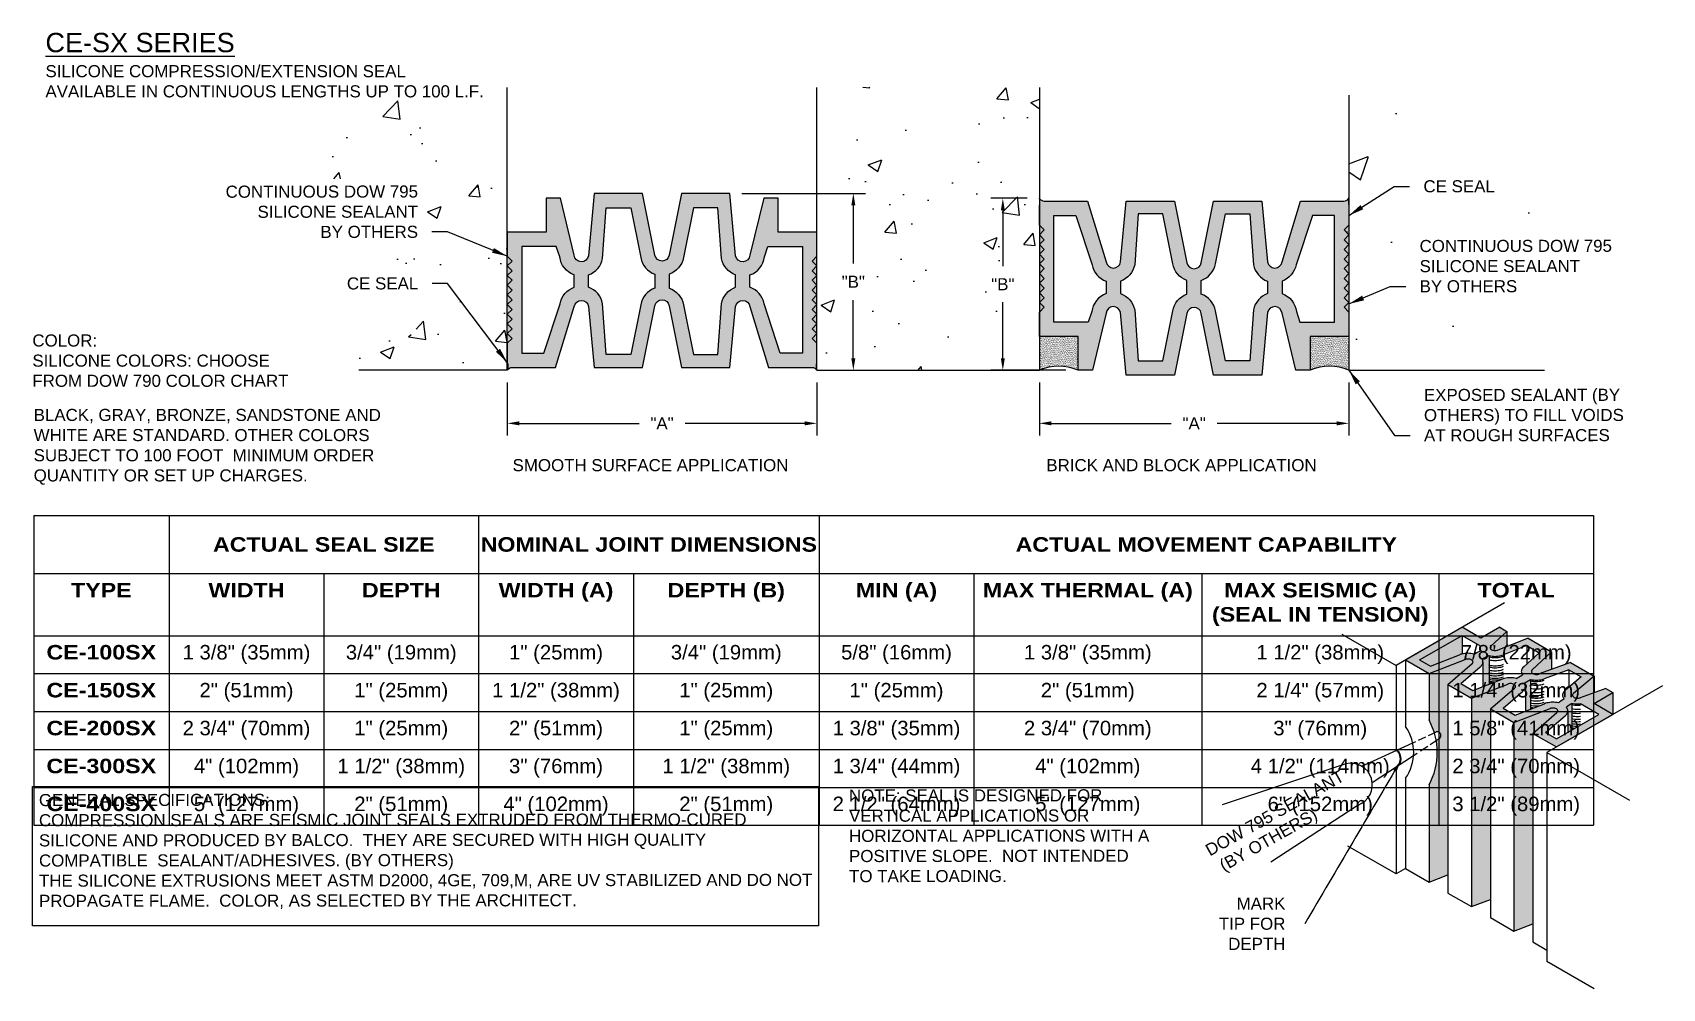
# Model space of a CAD drawing. Header units: inches. Extents: x 0 to 10.5, y -0.4 to 5.8.
import ezdxf

# ---------------------------------------------------------------- set-up
doc = ezdxf.new("R2010")
doc.units = ezdxf.units.IN
doc.header["$MEASUREMENT"] = 0
doc.linetypes.add('HIDDEN', pattern=[0.375, 0.25, -0.125])
for name, color, linetype in [('Conditions', 1, 'Continuous'), ('Dimensions', 3, 'Continuous'), ('DOT', 2, 'HIDDEN'), ('GRAY', 8, 'Continuous'), ('LAYER1', 7, 'Continuous'), ('Seal', 5, 'Continuous'), ('SIL', 5, 'Continuous'), ('SILICONE', 5, 'Continuous'), ('TABLE', 1, 'Continuous'), ('TEXT', 2, 'Continuous')]:
    doc.layers.add(name, color=color, linetype=linetype)
doc.styles.add('ARCH', font='archd.shx', dxfattribs={"height": 0.078})
doc.styles.add('ARIAL', font='arial.ttf')
doc.styles.add('ARIALBOLD', font='')
doc.styles.get("Standard").update_dxf_attribs({"font": 'arial.ttf'})
doc.styles.get('ARIALBOLD').set_extended_font_data('Arial Black')
doc.dimstyles.new('ARCH', dxfattribs={"dimtxt": 0.18, "dimasz": 0.1, "dimexe": 0.18, "dimexo": 0.0625, "dimgap": 0.09375, "dimtad": 0, "dimtih": 1, "dimtoh": 1, "dimdec": 4, "dimzin": 0, "dimdsep": 46, "dimtxsty": 'ARCH', "dimcen": 0.09, "dimadec": 0, "dimazin": 0, "dimtfac": 1, "dimtdec": 4, "dimtofl": 0, "dimtmove": 0, "dimatfit": 3, "dimfxl": 0, "dimtolj": 1, "dimtzin": 0, "dimarcsym": 0})
doc.dimstyles.new('Arial', dxfattribs={"dimtxt": 0.078125, "dimasz": 0.078125, "dimexe": 0.078125, "dimexo": 0.078125, "dimgap": 0.078125, "dimtad": 0, "dimtih": 1, "dimtoh": 1, "dimdec": 4, "dimzin": 3, "dimdsep": 46, "dimlunit": 4, "dimtxsty": 'ARIAL', "dimcen": 0.078125, "dimadec": 0, "dimazin": 0, "dimtfac": 1, "dimtdec": 4, "dimtofl": 0, "dimtmove": 0, "dimatfit": 3, "dimfxl": 0, "dimfrac": 2, "dimtolj": 1, "dimtzin": 0, "dimarcsym": 0})
pattern_1 = [(50, (-2.24485, -1.31596), (0.896575, -0.07844), [0.09375, -1.03125]), (355, (-2.24485, -1.316), (-0.17344, 0.94024), [0.075, -0.825]), (100.451, (-2.1701, -1.3225), (0.723136, 0.8618), [0.079675, -0.87643]), (46.184, (-2.2448, -1.066), (1.33405, -0.2069), [0.14062, -1.54688]), (96.636, (-2.1337, -1.0832), (1.16833, 1.21765), [0.11951, -1.31464]), (351.184, (-2.2448, -1.066), (1.16833, 1.21765), [0.1125, -1.2375]), (21, (-2.11985, -1.12846), (0.746134, -0.503274), [0.09375, -1.03125]), (326, (-2.11985, -1.1285), (0.304144, 0.90644), [0.075, -0.825]), (71.451, (-2.0577, -1.1704), (1.05028, 0.403164), [0.079675, -0.87643]), (37.5, (-2.24485, -1.31596), (0.0152, 0.416117), [0, -0.815, 0, -0.8375, 0, -0.828125]), (7.5, (-2.24485, -1.31596), (0.328837, 0.493015), [0, -0.4775, 0, -0.79625, 0, -0.315625]), (327.5, (-2.5236, -1.31596), (0.667278, -0.028194), [0, -0.3125, 0, -0.975, 0, -1.29375]), (317.5, (-2.6486, -1.31596), (0.728983, 0.12513), [0, -0.40625, 0, -0.6475, 0, -0.91875])]

msp = doc.modelspace()

# ---------------------------------------------------------------- texts
at = {"layer": 'TEXT', "insert": (0.08309, 5.77027), "char_height": 0.078, "attachment_point": 1}
msp.add_mtext_dynamic_manual_height_columns('{\\H1.6026x;\\LCE-SX SERIES\\P\\H0.62499x;\\lSILICONE COMPRESSION/EXTENSION SEAL\\PAVAILABLE IN CONTINUOUS LENGTHS UP TO 100 L.F.}', width=3.5937039, gutter_width=0.39, heights=[0], dxfattribs=at)
at = {"layer": 'TEXT', "char_height": 0.078125, "style": 'ARIAL'}
for s, insert, width, attachment_point, rotation in [('CONTINUOUS DOW 795 \\PSILICONE SEALANT\\PBY OTHERS', (2.49053, 4.44475), 2.2830362, 9, 0.0625), ('CE SEAL', (8.98682, 4.73868), 1.2054509, 7, 0.0625), ('CONTINUOUS DOW 795 SILICONE SEALANT\\PBY OTHERS', (8.96208, 4.09245), 1.6535882, 7, 0.0625), ('CE SEAL', (2.49181, 4.1114), 1.2054509, 9, 0.0625), ('EXPOSED SEALANT (BY OTHERS) TO FILL VOIDS AT ROUGH SURFACES', (8.99024, 3.12952), 1.4011312, 7, 0.0625), ('DOW 795 SEALANT \\P (BY OTHERS) ', (7.68223, 0.31375), 2.4074043, 7, 29.421204), ('GENERAL SPECIFICATIONS:\\PCOMPRESSION SEALS ARE SEISMIC JOINT SEALS EXTRUDED FROM THERMO-CURED SILICONE AND PRODUCED BY BALCO.  THEY ARE SECURED WITH HIGH QUALITY\\PCOMPATIBLE  SEALANT/ADHESIVES. (BY OTHERS)\\PTHE SILICONE EXTRUSIONS MEET ASTM D2000, 4GE, 709,M, ARE UV STABILIZED AND DO NOT \\PPROPAGATE FLAME.  COLOR, AS SELECTED BY THE ARCHITECT.', (0.0408, 0.85156), 5.0625, 1, 0.0625)]:
    msp.add_mtext(s, dxfattribs=dict(at, insert=insert, width=width, attachment_point=attachment_point, rotation=rotation))
for s, insert, width, attachment_point in [('COLOR:{\\L                             \\~\\P}SILICONE COLORS: CHOOSE FROM DOW 790 COLOR CHART', (-0.00149, 3.82154), 1.6828873, 1), ('BLACK, GRAY, BRONZE, SANDSTONE AND WHITE ARE STANDARD. OTHER COLORS SUBJECT TO 100 FOOT  MINIMUM ORDER QUANTITY OR SET UP CHARGES.', (0.00694, 3.34039), 2.4046501, 1), ('MARK TIP FOR DEPTH', (8.09493, 0.01347), 0.50343, 6)]:
    msp.add_mtext(s, dxfattribs=dict(at, insert=insert, width=width, attachment_point=attachment_point))
at = {"layer": 'TEXT', "char_height": 0.078125, "attachment_point": 1, "style": 'ARIAL'}
for s, insert in [('SMOOTH SURFACE APPLICATION', (3.10122, 3.01586)), ('BRICK AND BLOCK APPLICATION', (6.5501, 3.01586))]:
    msp.add_mtext_dynamic_manual_height_columns(s, width=3.1769584, gutter_width=0.625, heights=[0], dxfattribs=dict(at, insert=insert))
at = {"layer": 'TEXT', "insert": (5.27495, 0.88062), "char_height": 0.078125, "attachment_point": 1, "rotation": 0.0625, "style": 'ARIAL'}
msp.add_mtext_dynamic_manual_height_columns('NOTE: SEAL IS DESIGNED FOR VERTICAL APPLICATIONS OR HORIZONTAL APPLICATIONS WITH A POSITIVE SLOPE.  NOT INTENDED TO TAKE LOADING.', width=1.970283, gutter_width=0.39, heights=[0], dxfattribs=at)

# ---------------------------------------------------------------- blocks, each defined once
blk = doc.blocks.new('*T4')
at = {"layer": 'TABLE', "color": 0, "linetype": 'ByBlock', "lineweight": -2}
for p, q in [((0, 0), (10.079, 0)), ((0, 0), (0, -2.001)), ((0.875, 0), (0.875, -2.001)), ((2.875, 0), (2.875, -2.001)), ((5.075, 0), (5.075, -2.001)), ((10.079, 0), (10.079, -2.001)), ((0, -0.375), (10.079, -0.375)), ((1.875, -0.375), (1.875, -2.001)), ((3.875, -0.375), (3.875, -2.001)), ((6.075, -0.375), (6.075, -2.001)), ((7.547, -0.375), (7.547, -2.001)), ((9.079, -0.375), (9.079, -2.001)), ((0, -0.776), (10.079, -0.776)), ((0, -1.021), (10.079, -1.021)), ((0, -1.266), (10.079, -1.266)), ((0, -1.511), (10.079, -1.511)), ((0, -1.756), (10.079, -1.756)), ((0, -2.001), (10.079, -2.001))]:
    blk.add_line(p, q, dxfattribs=at)
at = {"layer": 'TABLE', "color": 2}
for s, insert, char_height, width, attachment_point, style in [('ACTUAL SEAL SIZE', (1.875, -0.187), 0.09375, 1.88, 5, 'ARIALBOLD'), ('NOMINAL JOINT DIMENSIONS', (3.975, -0.187), 0.09375, 2.08, 5, 'ARIALBOLD'), ('ACTUAL MOVEMENT CAPABILITY', (7.577, -0.187), 0.09375, 4.88414, 5, 'ARIALBOLD'), ('TYPE', (0.437, -0.435), 0.0938, 0.75459, 2, 'ARIALBOLD'), ('WIDTH', (1.375, -0.435), 0.0938, 0.88, 2, 'ARIALBOLD'), ('DEPTH', (2.375, -0.435), 0.0938, 0.88, 2, 'ARIALBOLD'), ('WIDTH (A)', (3.375, -0.435), 0.0938, 0.88, 2, 'ARIALBOLD'), ('DEPTH (B)', (4.475, -0.435), 0.0938, 1.08, 2, 'ARIALBOLD'), ('MIN (A)', (5.575, -0.435), 0.0938, 0.88, 2, 'ARIALBOLD'), ('MAX THERMAL (A)', (6.811, -0.435), 0.09375, 1.35207, 2, 'ARIALBOLD'), ('MAX SEISMIC (A) (SEAL IN TENSION)', (8.313, -0.435), 0.09375, 1.41207, 2, 'ARIALBOLD'), ('TOTAL', (9.579, -0.435), 0.0938, 0.88, 2, 'ARIALBOLD'), ('CE-100SX', (0.437, -0.836), 0.0938, 0.75459, 2, 'ARIALBOLD'), ('1 3/8" (35mm)', (1.375, -0.836), 0.09375, 0.88, 2, 'ARIAL'), ('3/4" (19mm)', (2.375, -0.836), 0.09375, 0.88, 2, 'ARIAL'), ('1" (25mm)', (3.375, -0.836), 0.0938, 0.88, 2, 'ARIAL'), ('3/4" (19mm)', (4.475, -0.836), 0.09375, 1.08, 2, 'ARIAL'), ('5/8" (16mm)', (5.575, -0.836), 0.09375, 0.88, 2, 'ARIAL'), ('1 3/8" (35mm)', (6.811, -0.836), 0.09375, 1.35207, 2, 'ARIAL'), ('1 1/2" (38mm)', (8.313, -0.836), 0.09375, 1.41207, 2, 'ARIAL'), ('7/8" (22mm)', (9.579, -0.836), 0.09375, 0.88, 2, 'ARIAL'), ('CE-150SX', (0.437, -1.081), 0.0938, 0.75459, 2, 'ARIALBOLD'), ('2" (51mm)', (1.375, -1.081), 0.0938, 0.88, 2, 'ARIAL'), ('1" (25mm)', (2.375, -1.081), 0.0938, 0.88, 2, 'ARIAL'), ('1 1/2" (38mm)', (3.375, -1.081), 0.09375, 0.88, 2, 'ARIAL'), ('1" (25mm)', (4.475, -1.081), 0.0938, 1.08, 2, 'ARIAL'), ('1" (25mm)', (5.575, -1.081), 0.0938, 0.88, 2, 'ARIAL'), ('2" (51mm)', (6.811, -1.081), 0.0938, 1.35207, 2, 'ARIAL'), ('2 1/4" (57mm)', (8.313, -1.081), 0.09375, 1.41207, 2, 'ARIAL'), ('1 1/4" (32mm)', (9.579, -1.081), 0.09375, 0.88, 2, 'ARIAL'), ('CE-200SX', (0.437, -1.326), 0.0938, 0.75459, 2, 'ARIALBOLD'), ('2 3/4" (70mm)', (1.375, -1.326), 0.09375, 0.88, 2, 'ARIAL'), ('1" (25mm)', (2.375, -1.326), 0.0938, 0.88, 2, 'ARIAL'), ('2" (51mm)', (3.375, -1.326), 0.0938, 0.88, 2, 'ARIAL'), ('1" (25mm)', (4.475, -1.326), 0.0938, 1.08, 2, 'ARIAL'), ('1 3/8" (35mm)', (5.575, -1.326), 0.09375, 0.88, 2, 'ARIAL'), ('2 3/4" (70mm)', (6.811, -1.326), 0.09375, 1.35207, 2, 'ARIAL'), ('3" (76mm)', (8.313, -1.326), 0.0938, 1.41207, 2, 'ARIAL'), ('1 5/8" (41mm)', (9.579, -1.326), 0.09375, 0.88, 2, 'ARIAL'), ('CE-300SX', (0.437, -1.571), 0.0938, 0.75459, 2, 'ARIALBOLD'), ('4" (102mm)', (1.375, -1.571), 0.0938, 0.88, 2, 'ARIAL'), ('1 1/2" (38mm)', (2.375, -1.571), 0.09375, 0.88, 2, 'ARIAL'), ('3" (76mm)', (3.375, -1.571), 0.0938, 0.88, 2, 'ARIAL'), ('1 1/2" (38mm)', (4.475, -1.571), 0.09375, 1.08, 2, 'ARIAL'), ('1 3/4" (44mm)', (5.575, -1.571), 0.09375, 0.88, 2, 'ARIAL'), ('4" (102mm)', (6.811, -1.571), 0.0938, 1.35207, 2, 'ARIAL'), ('4 1/2" (114mm)', (8.313, -1.571), 0.09375, 1.41207, 2, 'ARIAL'), ('2 3/4" (70mm)', (9.579, -1.571), 0.09375, 0.88, 2, 'ARIAL'), ('CE-400SX', (0.437, -1.816), 0.0938, 0.75459, 2, 'ARIALBOLD'), ('5" (127mm)', (1.375, -1.816), 0.0938, 0.88, 2, 'ARIAL'), ('2" (51mm)', (2.375, -1.816), 0.0938, 0.88, 2, 'ARIAL'), ('4" (102mm)', (3.375, -1.816), 0.0938, 0.88, 2, 'ARIAL'), ('2" (51mm)', (4.475, -1.816), 0.0938, 1.08, 2, 'ARIAL'), ('2 1/2" (64mm)', (5.575, -1.816), 0.09375, 0.88, 2, 'ARIAL'), ('5" (127mm)', (6.811, -1.816), 0.0938, 1.35207, 2, 'ARIAL'), ('6" (152mm)', (8.313, -1.816), 0.0938, 1.41207, 2, 'ARIAL'), ('3 1/2" (89mm)', (9.579, -1.816), 0.09375, 0.88, 2, 'ARIAL')]:
    blk.add_mtext(s, dxfattribs=dict(at, insert=insert, char_height=char_height, width=width, attachment_point=attachment_point, style=style))
blk = doc.blocks.new('*D5')
at = {"layer": 'DEFPOINTS', "color": 0}
for p in [(3.067, 3.59), (5.067, 3.59), (5.067, 3.247)]:
    blk.add_point(p, dxfattribs=at)
at = {"layer": 'Dimensions', "color": 0, "lineweight": -2}
for p, q in [((3.067, 3.512), (3.067, 3.169)), ((5.067, 3.512), (5.067, 3.169)), ((3.145, 3.247), (3.919, 3.247)), ((4.989, 3.247), (4.216, 3.247))]:
    blk.add_line(p, q, dxfattribs=at)
at = {"layer": 'Dimensions', "color": 0}
for points in [[(3.145, 3.26), (3.145, 3.234), (3.067, 3.247)], [(4.989, 3.26), (4.989, 3.234), (5.067, 3.247)]]:
    blk.add_solid(points, dxfattribs=at)
at = {"layer": 'Dimensions', "color": 0, "insert": (4.067, 3.247), "char_height": 0.0781, "attachment_point": 5, "style": 'ARIAL'}
blk.add_mtext('\\A1;"A"', dxfattribs=at)
blk = doc.blocks.new('*D6')
at = {"layer": 'DEFPOINTS', "color": 0}
for p in [(4.505, 4.733), (5.303, 4.733), (5.067, 3.59)]:
    blk.add_point(p, dxfattribs=at)
at = {"layer": 'Dimensions', "color": 0, "lineweight": -2}
for p, q in [((4.583, 4.733), (5.381, 4.733)), ((5.303, 4.655), (5.303, 4.279)), ((5.303, 3.668), (5.303, 4.044)), ((5.145, 3.59), (5.381, 3.59))]:
    blk.add_line(p, q, dxfattribs=at)
at = {"layer": 'Dimensions', "color": 0}
for points in [[(5.29, 4.655), (5.316, 4.655), (5.303, 4.733)], [(5.29, 3.668), (5.316, 3.668), (5.303, 3.59)]]:
    blk.add_solid(points, dxfattribs=at)
at = {"layer": 'Dimensions', "color": 0, "insert": (5.303, 4.162), "char_height": 0.0781, "attachment_point": 5, "style": 'ARIAL'}
blk.add_mtext('\\A1;"B"', dxfattribs=at)
blk = doc.blocks.new('CE-SEAL')
h = blk.add_hatch(color=256)
h.dxf.hatch_style = 1
h.paths.add_polyline_path([(1.438, 0.875), (1.126, 0.875), (1.046, 0.476, -0.837004), (0.954, 0.476), (0.874, 0.875), (0.562, 0.875), (0.525, 0.481, -0.838855), (0.432, 0.481), (0.312, 0.875), (0.032, 0.875, -0.27099), (0, 0.893, -0.122129), (0, 0.844), (0, 0.719), (0.031, 0.688), (0, 0.656), (0.031, 0.625), (0, 0.594), (0.031, 0.562), (0, 0.531), (0.031, 0.5), (0, 0.469), (0.031, 0.438), (0, 0.406), (0.031, 0.375), (0, 0.344), (0.031, 0.312), (0, 0.281), (0.031, 0.25), (0, 0.219), (0.031, 0.188), (0, 0.156), (0, 0), (0.25, 0), (0.25, -0.219), (0.343, -0.219), (0.432, 0.15, -0.868405), (0.525, 0.154), (0.562, -0.25), (0.874, -0.25), (0.954, 0.149, -0.837004), (1.046, 0.149), (1.126, -0.25), (1.438, -0.25), (1.475, 0.154, -0.868405), (1.568, 0.15), (1.657, -0.219), (1.75, -0.219), (1.75, 0), (2, 0), (2, 0.156), (1.969, 0.188), (2, 0.219), (1.969, 0.25), (2, 0.281), (1.969, 0.312), (2, 0.344), (1.969, 0.375), (2, 0.406), (1.969, 0.438), (2, 0.469), (1.969, 0.5), (2, 0.531), (1.969, 0.562), (2, 0.594), (1.969, 0.625), (2, 0.656), (1.969, 0.688), (2, 0.719), (2, 0.844, -0.122129), (2, 0.893, -0.264357), (1.969, 0.875), (1.688, 0.875), (1.568, 0.481, -0.838855), (1.475, 0.481)])
h.paths.add_polyline_path([(1.384, 0.463, 0.26746), (1.475, 0.357), (1.475, 0.277, 0.26746), (1.384, 0.171), (1.361, -0.157), (1.202, -0.157), (1.138, 0.165, 0.270102), (1.046, 0.273), (1.046, 0.362, 0.270102), (1.138, 0.47), (1.202, 0.792), (1.361, 0.792)], flags=16)
h.paths.add_polyline_path([(1.764, 0.782), (1.907, 0.782), (1.907, 0.093), (1.684, 0.093), (1.661, 0.16, 0.288824), (1.568, 0.277), (1.568, 0.357, 0.267161), (1.659, 0.463)], flags=16)
h.paths.add_polyline_path([(0.954, 0.362), (0.954, 0.273, 0.270102), (0.862, 0.165), (0.798, -0.157), (0.639, -0.157), (0.616, 0.171, 0.26746), (0.525, 0.277), (0.525, 0.357, 0.26746), (0.616, 0.463), (0.639, 0.792), (0.798, 0.792), (0.862, 0.47, 0.270102)], flags=16)
h.paths.add_polyline_path([(0.432, 0.357), (0.432, 0.277, 0.288824), (0.339, 0.16), (0.316, 0.093), (0.093, 0.093), (0.093, 0.782), (0.236, 0.782), (0.341, 0.463, 0.267161)], flags=16)
for points in [[(1.126, 0.875), (1.438, 0.875), (1.475, 0.481, 0.838855), (1.568, 0.481), (1.688, 0.875), (1.968, 0.875, 0.27099), (2, 0.893, 0.122129), (2, 0.844), (2, 0.719), (1.969, 0.688), (2, 0.656), (1.969, 0.625), (2, 0.594), (1.969, 0.562), (2, 0.531), (1.969, 0.5), (2, 0.469), (1.969, 0.438), (2, 0.406), (1.969, 0.375), (2, 0.344), (1.969, 0.312), (2, 0.281), (1.969, 0.25), (2, 0.219), (1.969, 0.188), (2, 0.156), (2, 0), (1.75, 0), (1.75, -0.219), (1.657, -0.219), (1.568, 0.15, 0.868405), (1.475, 0.154), (1.438, -0.25), (1.126, -0.25), (1.046, 0.149, 0.837004), (0.954, 0.149), (0.874, -0.25), (0.562, -0.25), (0.525, 0.154, 0.868405), (0.432, 0.15), (0.343, -0.219), (0.25, -0.219), (0.25, 0), (0, 0), (0, 0.156), (0.031, 0.188), (0, 0.219), (0.031, 0.25), (0, 0.281), (0.031, 0.312), (0, 0.344), (0.031, 0.375), (0, 0.406), (0.031, 0.438), (0, 0.469), (0.031, 0.5), (0, 0.531), (0.031, 0.562), (0, 0.594), (0.031, 0.625), (0, 0.656), (0.031, 0.688), (0, 0.719), (0, 0.844, 0.122129), (0, 0.893, 0.27099), (0.032, 0.875), (0.312, 0.875), (0.432, 0.481, 0.838855), (0.525, 0.481), (0.562, 0.875), (0.874, 0.875), (0.954, 0.476, 0.837004), (1.046, 0.476), (1.126, 0.875)], [(0.236, 0.782), (0.341, 0.463, 0.267161), (0.432, 0.357), (0.432, 0.277, 0.288824), (0.339, 0.16), (0.316, 0.093), (0.093, 0.093), (0.093, 0.782), (0.236, 0.782)], [(1.764, 0.782), (1.659, 0.463, -0.267161), (1.568, 0.357), (1.568, 0.277, -0.288824), (1.661, 0.16), (1.684, 0.093), (1.907, 0.093), (1.907, 0.782), (1.764, 0.782)]]:
    blk.add_lwpolyline(points, format="xyb")
for points in [[(0.954, 0.362), (0.954, 0.362, -0.270102), (0.862, 0.47), (0.798, 0.792), (0.639, 0.792), (0.616, 0.463, -0.26746), (0.525, 0.357), (0.525, 0.357), (0.525, 0.277, -0.26746), (0.616, 0.171), (0.639, -0.157), (0.798, -0.157), (0.862, 0.165, -0.270102), (0.954, 0.273)], [(1.046, 0.362), (1.046, 0.362, 0.270102), (1.138, 0.47), (1.202, 0.792), (1.361, 0.792), (1.384, 0.463, 0.26746), (1.475, 0.357), (1.475, 0.357), (1.475, 0.277, 0.26746), (1.384, 0.171), (1.361, -0.157), (1.202, -0.157), (1.138, 0.165, 0.270102), (1.046, 0.273)]]:
    blk.add_lwpolyline(points, format="xyb", close=True)
blk = doc.blocks.new('*D7')
at = {"layer": 'DEFPOINTS', "color": 0}
for p in [(6.505, 3.59), (8.505, 3.59), (6.505, 3.247)]:
    blk.add_point(p, dxfattribs=at)
at = {"layer": 'Dimensions', "color": 0, "lineweight": -2}
for p, q in [((6.505, 3.512), (6.505, 3.169)), ((8.505, 3.512), (8.505, 3.169)), ((6.583, 3.247), (7.357, 3.247)), ((8.427, 3.247), (7.653, 3.247))]:
    blk.add_line(p, q, dxfattribs=at)
at = {"layer": 'Dimensions', "color": 0}
for points in [[(6.583, 3.26), (6.583, 3.234), (6.505, 3.247)], [(8.427, 3.26), (8.427, 3.234), (8.505, 3.247)]]:
    blk.add_solid(points, dxfattribs=at)
at = {"layer": 'Dimensions', "color": 0, "insert": (7.505, 3.247), "char_height": 0.0781, "attachment_point": 5, "style": 'ARIAL'}
blk.add_mtext('\\A1;"A"', dxfattribs=at)
blk = doc.blocks.new('*D8')
at = {"layer": 'DEFPOINTS', "color": 0}
for p in [(6.269, 4.702), (6.505, 4.702), (6.755, 3.59)]:
    blk.add_point(p, dxfattribs=at)
at = {"layer": 'Dimensions', "color": 0, "lineweight": -2}
for p, q in [((6.427, 4.702), (6.191, 4.702)), ((6.269, 4.624), (6.269, 4.263)), ((6.269, 3.668), (6.269, 4.029)), ((6.677, 3.59), (6.191, 3.59))]:
    blk.add_line(p, q, dxfattribs=at)
at = {"layer": 'Dimensions', "color": 0}
for points in [[(6.256, 4.624), (6.282, 4.624), (6.269, 4.702)], [(6.256, 3.668), (6.282, 3.668), (6.269, 3.59)]]:
    blk.add_solid(points, dxfattribs=at)
at = {"layer": 'Dimensions', "color": 0, "insert": (6.269, 4.146), "char_height": 0.0781, "attachment_point": 5, "style": 'ARIAL'}
blk.add_mtext('\\A1;"B"', dxfattribs=at)

# ---------------------------------------------------------------- dimensions: what is measured, and where the dimension line sits
at = {"layer": 'Dimensions'}
dim = msp.add_linear_dim(base=(5.30292, 4.73326), p1=(5.06736, 3.58998), p2=(4.50536, 4.73326), angle=90, text='"B"', dimstyle='Arial', override={"dimpost": '\\X'}, dxfattribs=at)
dim.commit()
dim.dimension.update_dxf_attribs({"geometry": '*D6', "text_midpoint": (5.30292, 4.16162), "dimtype": 160})
for base, p1, p2, angle, text, picture, middle in [((6.2693, 4.70201), (6.75486, 3.58998), (6.50486, 4.70201), 90, '"B"', '*D8', (6.2693, 4.146)), ((6.50486, 3.24669), (8.50486, 3.58998), (6.50486, 3.58998), 180, '"A"', '*D7', (7.50486, 3.24669))]:
    dim = msp.add_linear_dim(base=base, p1=p1, p2=p2, angle=angle, text=text, dimstyle='Arial', override={"dimpost": '\\X'}, dxfattribs=at)
    dim.commit()
    dim.dimension.update_dxf_attribs({"geometry": picture, "text_midpoint": middle})
dim = msp.add_linear_dim(base=(5.06736, 3.24669), p1=(3.06736, 3.58998), p2=(5.06736, 3.58998), text='"A"', dimstyle='Arial', override={"dimpost": '\\X'}, dxfattribs=at)
dim.commit()
dim.dimension.update_dxf_attribs({"geometry": '*D5', "text_midpoint": (4.06736, 3.24669)})

# ---------------------------------------------------------------- hatches: boundary and pattern name
at = {"layer": 'Conditions'}
h = msp.add_hatch(dxfattribs=at)
h.set_pattern_fill('AR-CONC', color=256, scale=0.125)
h.set_pattern_definition(pattern_1)
h.paths.add_polyline_path([(3.06736, 3.58998), (3.06736, 5.39619), (1.89915, 5.39619), (1.89915, 3.58998)])
h.paths.add_polyline_path([(1.97911, 3.82202), (2.47839, 3.82202), (2.47839, 3.98275), (1.97911, 3.98275)], flags=16)
h.paths.add_polyline_path([(1.43772, 4.40349), (2.51572, 4.40349), (2.51572, 4.827), (1.43772, 4.827)])
h = msp.add_hatch(dxfattribs=at)
h.set_pattern_fill('AR-CONC', color=256, scale=0.125)
h.set_pattern_definition(pattern_1)
h.paths.add_polyline_path([(5.20845, 4.08003), (5.39749, 4.08003), (5.39749, 4.24077), (5.20845, 4.24077)], flags=16)
h.paths.add_polyline_path([(6.17483, 4.11394), (6.36387, 4.11394), (6.36387, 4.27467), (6.17483, 4.27467)], flags=16)
h.paths.add_polyline_path([(5.06736, 3.58998), (6.50486, 3.58998), (6.50486, 5.41951), (5.06736, 5.41951)])
h = msp.add_hatch(dxfattribs=at)
h.set_pattern_fill('AR-CONC', color=256, scale=0.25)
h.set_pattern_definition([(50, (-2.9069, -1.316), (1.79315, -0.15688), [0.1875, -2.0625]), (355, (-2.9069, -1.316), (-0.34688, 1.88048), [0.15, -1.65]), (100.451, (-2.7575, -1.329), (1.44627, 1.7236), [0.15935, -1.75286]), (46.184, (-2.907, -0.816), (2.6681, -0.4138), [0.28125, -3.09375]), (96.636, (-2.6846, -0.8504), (2.33665, 2.4353), [0.23903, -2.6293]), (351.184, (-2.907, -0.816), (2.33665, 2.4353), [0.225, -2.475]), (21, (-2.6569, -0.941), (1.49227, -1.00655), [0.1875, -2.0625]), (326, (-2.6569, -0.941), (0.6083, 1.81288), [0.15, -1.65]), (71.451, (-2.5325, -1.0248), (2.10056, 0.80633), [0.15935, -1.75286]), (37.5, (-2.9069, -1.31596), (0.0304, 0.832235), [0, -1.63, 0, -1.675, 0, -1.65625]), (7.5, (-2.9069, -1.316), (0.657674, 0.98603), [0, -0.955, 0, -1.5925, 0, -0.63125]), (327.5, (-3.4644, -1.31596), (1.334556, -0.056387), [0, -0.625, 0, -1.95, 0, -2.5875]), (317.5, (-3.7144, -1.316), (1.457965, 0.25026), [0, -0.8125, 0, -1.295, 0, -1.8375])])
h.paths.add_polyline_path([(8.50486, 5.36877), (8.50486, 3.58998), (9.76871, 3.58998), (9.76871, 5.36877)])
h.paths.add_polyline_path([(8.96276, 3.68824), (10.21278, 3.68824), (10.21278, 3.98035), (8.96276, 3.98035)], flags=9)
h.paths.add_polyline_path([(8.93459, 4.05119), (10.01218, 4.05119), (10.01218, 4.47469), (8.93459, 4.47469)], flags=9)
h.paths.add_polyline_path([(8.96198, 4.61531), (9.46127, 4.61531), (9.46127, 4.77605), (8.96198, 4.77605)], flags=24)
at = {"layer": 'GRAY'}
h = msp.add_hatch(dxfattribs=at)
h.set_pattern_fill('AR-SAND', color=256, scale=0.005)
h.paths.add_polyline_path([(6.50486, 4.52748), (6.50486, 4.46498), (6.53611, 4.49623)])
h.paths.add_polyline_path([(6.50486, 4.46498), (6.50486, 4.40248), (6.53611, 4.43373)])
h.paths.add_polyline_path([(6.53611, 4.37123), (6.50486, 4.40248), (6.50486, 4.33998)])
h.paths.add_polyline_path([(6.53611, 4.30873), (6.50486, 4.33998), (6.50486, 4.27748)])
h.paths.add_polyline_path([(6.53611, 4.24623), (6.50486, 4.27748), (6.50486, 4.21498)])
h.paths.add_polyline_path([(6.53611, 4.18373), (6.50486, 4.21498), (6.50486, 4.15248)])
h.paths.add_polyline_path([(6.50486, 4.15248), (6.50486, 4.08998), (6.53611, 4.12123)])
h.paths.add_polyline_path([(6.53611, 4.05873), (6.50486, 4.08998), (6.50486, 4.02748)])
h.paths.add_polyline_path([(6.50486, 4.02748), (6.50486, 3.96498), (6.53611, 3.99623)])
h = msp.add_hatch(dxfattribs=at)
h.set_pattern_fill('AR-SAND', color=256, scale=0.005)
h.set_pattern_definition([(37.5, (3.4375, 0.200471), (-0.000314967, 0.009634119), [0, -0.0076, 0, -0.0085, 0, -0.008125]), (7.5, (3.4375, 0.200471), (0.008848884, 0.01411073), [0, -0.0041, 0, -0.00685, 0, -0.002625]), (327.5, (3.43135, 0.200471), (0.015570709, 2.8295e-05), [0, -0.0025, 0, -0.009, 0, -0.01175]), (317.5, (3.43135, 0.200471), (0.015030633, 0.004388378), [0, -0.00125, 0, -0.0059, 0, -0.00675])])
h.paths.add_polyline_path([(8.50486, 4.52748), (8.50486, 4.46498), (8.47361, 4.49623)])
h.paths.add_polyline_path([(8.50486, 4.46498), (8.50486, 4.40248), (8.47361, 4.43373)])
h.paths.add_polyline_path([(8.47361, 4.37123), (8.50486, 4.40248), (8.50486, 4.33998)])
h.paths.add_polyline_path([(8.47361, 4.30873), (8.50486, 4.33998), (8.50486, 4.27748)])
h.paths.add_polyline_path([(8.47361, 4.24623), (8.50486, 4.27748), (8.50486, 4.21498)])
h.paths.add_polyline_path([(8.47361, 4.18373), (8.50486, 4.21498), (8.50486, 4.15248)])
h.paths.add_polyline_path([(8.50486, 4.15248), (8.50486, 4.08998), (8.47361, 4.12123)])
h.paths.add_polyline_path([(8.47361, 4.05873), (8.50486, 4.08998), (8.50486, 4.02748)])
h.paths.add_polyline_path([(8.50486, 4.02748), (8.50486, 3.96498), (8.47361, 3.99623)])
h = msp.add_hatch(dxfattribs=at)
h.set_pattern_fill('AR-SAND', color=256, scale=0.005)
edge = h.paths.add_edge_path()
edge.add_line((6.75486, 3.80873), (6.50486, 3.80873))
edge.add_line((6.50486, 3.80873), (6.50486, 3.58998))
edge.add_arc((6.62986, 3.30624), 0.31006, 66.225088, 113.774912, ccw=False)
edge.add_line((6.75486, 3.58998), (6.75486, 3.80873))
h = msp.add_hatch(dxfattribs=at)
h.set_pattern_fill('AR-SAND', color=256, scale=0.005)
h.set_pattern_definition([(37.5, (0, 0), (-0.000314967, 0.009634119), [0, -0.0076, 0, -0.0085, 0, -0.008125]), (7.5, (0, 0), (0.008848884, 0.01411073), [0, -0.0041, 0, -0.00685, 0, -0.002625]), (327.5, (-0.00615, 0), (0.015570709, 2.8295e-05), [0, -0.0025, 0, -0.009, 0, -0.01175]), (317.5, (-0.00615, 0), (0.015030633, 0.004388378), [0, -0.00125, 0, -0.0059, 0, -0.00675])])
edge = h.paths.add_edge_path()
edge.add_line((8.50486, 3.80873), (8.25486, 3.80873))
edge.add_line((8.25486, 3.80873), (8.25486, 3.58998))
edge.add_arc((8.37986, 3.30624), 0.31006, 66.225088, 113.774912, ccw=False)
edge.add_line((8.50486, 3.58998), (8.50486, 3.80873))
at = {"layer": 'SILICONE'}
h = msp.add_hatch(dxfattribs=at)
h.set_pattern_fill('HONEY', color=256, scale=0.125, angle=30, style=0)
h.set_pattern_definition([(30, (-1.385149, -1.490839), (0.013531647, 0.0234375), [0.015625, -0.03125]), (150, (-1.385149, -1.490839), (-0.027063294, 5e-11), [0.015625, -0.03125]), (90, (-1.385149, -1.490839), (-0.013531647, 0.0234375), [-0.03125, 0.015625])])
h.paths.add_polyline_path([(9.4224, 1.8075), (9.52561, 1.90285), (9.47992, 1.92923), (9.35809, 1.85889), (9.23626, 1.92923), (8.87076, 1.71821), (9.02305, 1.63029), (9.25852, 1.72118, -0.07280887), (9.27455, 1.72353, -0.08855352), (9.29384, 1.71975, -0.23018922), (9.30813, 1.70483, -0.13820896), (9.30104, 1.69415), (9.14489, 1.55995), (9.29718, 1.47202), (9.53264, 1.56292, -0.07280887), (9.54867, 1.56527, -0.08855352), (9.56796, 1.56149, -0.23018922), (9.58226, 1.54656, -0.13820896), (9.57516, 1.53588), (9.41901, 1.40168), (9.5713, 1.31376), (9.80676, 1.40466, -0.07280887), (9.82279, 1.407, -0.08855352), (9.84208, 1.40322, -0.23018922), (9.85638, 1.3883, -0.13820896), (9.84928, 1.37762), (9.69313, 1.24342), (9.84542, 1.15549), (10.21091, 1.36651), (10.08908, 1.43685), (10.21091, 1.50719), (10.16523, 1.53357), (9.99974, 1.47357, -0.0282829), (9.99573, 1.47237, -0.05875187), (9.98273, 1.47083, -0.08855352), (9.96344, 1.47461, -0.23018922), (9.94914, 1.48953, -0.14007613), (9.95637, 1.50033), (10.08908, 1.6127), (9.93679, 1.70063), (9.73341, 1.62727, -0.02786007), (9.72946, 1.62609, -0.05875187), (9.71646, 1.62456, -0.08855352), (9.69717, 1.62834, -0.23018922), (9.68287, 1.64326, -0.12741512), (9.68922, 1.65327), (9.81496, 1.77097), (9.66267, 1.85889), (9.46573, 1.78108, -0.07363917), (9.44952, 1.77868, -0.08855352), (9.43024, 1.78246, -0.23018922), (9.41594, 1.79738, -0.12906522)])
h.paths.add_polyline_path([(9.39623, 1.73934), (9.41052, 1.74675), (9.41052, 1.7459, 0.05875187), (9.44952, 1.74131, 0.05875187), (9.48852, 1.7459, 0.0363971), (9.5039, 1.75079), (9.65436, 1.81093), (9.73401, 1.76495), (9.63495, 1.67394, 0.05139829), (9.62532, 1.66308, 0.15685122), (9.61903, 1.64351, 0.17418808), (9.6267, 1.62215), (9.58575, 1.59851, 0.05630674), (9.54839, 1.60273, 0.05875187), (9.50944, 1.59814, 0.03451584), (9.49486, 1.59356), (9.30597, 1.5197), (9.2274, 1.56506), (9.35348, 1.67289, 0.06030522), (9.36498, 1.68542, 0.15685122), (9.37127, 1.70499, 0.15108414), (9.36542, 1.72393), (9.37539, 1.7289)], flags=16)
h.paths.add_polyline_path([(9.35804, 1.77874), (9.35201, 1.77572), (9.33195, 1.76573), (9.31358, 1.75631, 0.00084416), (9.31322, 1.7564, 0.05875187), (9.27427, 1.76099, 0.05875187), (9.23532, 1.7564, 0.03451584), (9.22074, 1.75183), (9.03184, 1.67797), (8.96214, 1.71821), (9.23626, 1.87648), (9.35424, 1.80836, 0.08339455), (9.35239, 1.79738, 0.14808026)], flags=16)
h.paths.add_polyline_path([(9.67867, 1.59173, 0.05630674), (9.71603, 1.58751, 0.05875187), (9.75498, 1.5921, 0.02871135), (9.76716, 1.59576), (9.92647, 1.65383), (10.00609, 1.60786), (9.90381, 1.52227, 0.06300264), (9.89171, 1.50924, 0.15685122), (9.88541, 1.48965, 0.19707796), (9.89508, 1.46605), (9.88703, 1.46014), (9.87704, 1.4528), (9.86584, 1.445), (9.85882, 1.44048, 0.05468412), (9.82251, 1.44446, 0.05875187), (9.78356, 1.43987, 0.03451584), (9.76898, 1.4353), (9.58009, 1.36144), (9.50152, 1.4068), (9.6276, 1.51463, 0.06030522), (9.6391, 1.52716, 0.15685122), (9.6454, 1.54672, 0.17418808), (9.63772, 1.56808)], flags=16)
h.paths.add_polyline_path([(9.92801, 1.4253), (9.93921, 1.4331), (9.94615, 1.43757, 0.05473754), (9.98253, 1.43357, 0.02838419), (10.00153, 1.43465), (10.11954, 1.36651), (9.84542, 1.20825), (9.77564, 1.24854), (9.90172, 1.35636, 0.06030522), (9.91322, 1.36889, 0.15685122), (9.91952, 1.38846, 0.19670677), (9.90989, 1.41199)], flags=16)
h = msp.add_hatch(color=256, dxfattribs=at)
h.paths.add_polyline_path([(9.22074, 1.75183, -0.03669099), (9.23626, 1.75662), (9.23626, 1.87648), (8.96214, 1.71821), (9.03184, 1.67797)])
h.paths.add_polyline_path([(9.67867, 1.59173), (9.63776, 1.5681, -0.00798324), (9.6391, 1.56629, -0.15685122), (9.6454, 1.54672), (9.6454, 1.38698), (9.67867, 1.39999)])
h.paths.add_polyline_path([(9.92801, 1.4253), (9.91006, 1.41211, -0.01827892), (9.91322, 1.40802, -0.15685122), (9.91952, 1.38846), (9.91952, 1.25103), (9.94615, 1.26641), (9.94615, 1.43757), (9.93921, 1.4331)])
h.paths.add_polyline_path([(10.08908, 1.43685), (10.21091, 1.36651), (10.21091, 1.50719)])
h.paths.add_polyline_path([(9.95637, 1.50033, 0.06154321), (9.95244, 1.49607, 0.15685122), (9.95033, 1.48953, 0.15685122), (9.95244, 1.483, 0.15076573), (9.96333, 1.47431, 0.08880468), (9.98273, 1.47083, 0.05875187), (9.99573, 1.47237, 0.0282829), (9.99974, 1.47357), (10.08908, 1.50596), (10.08908, 1.6127)])
h.paths.add_polyline_path([(9.68922, 1.65327, 0.04906664), (9.68617, 1.64979, 0.15685122), (9.68406, 1.64326, 0.15685122), (9.68617, 1.63673, 0.15076573), (9.69706, 1.62803, 0.08880468), (9.71646, 1.62456, 0.05875187), (9.72946, 1.62609, 0.02786007), (9.73341, 1.62727), (9.81496, 1.65669), (9.81496, 1.77097)])
h.paths.add_polyline_path([(9.4224, 1.8075, 0.05069408), (9.41923, 1.80391, 0.32161491), (9.41923, 1.79085, 0.15076573), (9.43012, 1.78215, 0.08880468), (9.44952, 1.77868, 0.05875187), (9.46253, 1.78021, 0.0353993), (9.46752, 1.78179), (9.52561, 1.80474), (9.52561, 1.90285)])
h = msp.add_hatch(color=256, dxfattribs=at)
h.paths.add_polyline_path([(9.41901, 1.40168), (9.57516, 1.53588, 0.05970476), (9.57896, 1.54003, 0.15685122), (9.58106, 1.54656, 0.15685122), (9.57896, 1.5531, 0.10661705), (9.57158, 1.55979, 0.07234108), (9.56168, 1.56373, 0.05875187), (9.54867, 1.56527, 0.05875187), (9.53567, 1.56373, 0.03342816), (9.53094, 1.56226), (9.29718, 1.47202), (9.29718, 0.12397), (9.41901, 0.171)])
h.paths.add_polyline_path([(9.14489, 1.55995), (9.30104, 1.69415, 0.05970476), (9.30484, 1.6983, 0.15685122), (9.30694, 1.70483, 0.15685122), (9.30484, 1.71136, 0.10661705), (9.29745, 1.71805, 0.07234108), (9.28756, 1.722, 0.05875187), (9.27455, 1.72353, 0.05875187), (9.26154, 1.722, 0.03342816), (9.25682, 1.72053), (9.02305, 1.63029), (9.02305, 1.33008, -0.05074822), (9.05732, 1.24732), (9.06648, 1.25156, -0.92817947), (9.08928, 1.2106), (9.06918, 1.19736, -0.16883357), (9.02305, 0.91057), (9.02305, 0.28223), (9.14489, 0.32926)])
for points in [[(9.37127, 1.54524), (9.41052, 1.56059), (9.41052, 1.7459, -0.00256378), (9.40942, 1.74617), (9.39623, 1.73934), (9.37539, 1.7289), (9.36542, 1.72393, -0.15108414), (9.37127, 1.70499)], [(9.69313, 1.24342), (9.84928, 1.37762, 0.05970476), (9.85308, 1.38177, 0.32161491), (9.85308, 1.39483, 0.15076573), (9.84219, 1.40353, 0.08880468), (9.82279, 1.407, 0.05875187), (9.80979, 1.40547, 0.03342816), (9.80507, 1.404), (9.5713, 1.31376), (9.5713, -0.03429), (9.69313, 0.01274)]]:
    msp.add_hatch(color=256, dxfattribs=at).paths.add_polyline_path(points)
at = {"layer": 'TEXT'}
h = msp.add_hatch(dxfattribs=at)
h.set_pattern_fill('AR-SAND', color=256, scale=0.1)
h.paths.add_polyline_path([(8.50486, 4.52748), (8.50486, 4.46498), (8.47361, 4.49623)])
h.paths.add_polyline_path([(8.50486, 4.46498), (8.50486, 4.40248), (8.47361, 4.43373)])
h.paths.add_polyline_path([(8.47361, 4.37123), (8.50486, 4.40248), (8.50486, 4.33998)])
h.paths.add_polyline_path([(8.47361, 4.30873), (8.50486, 4.33998), (8.50486, 4.27748)])
h.paths.add_polyline_path([(8.47361, 4.24623), (8.50486, 4.27748), (8.50486, 4.21498)])
h.paths.add_polyline_path([(8.47361, 4.18373), (8.50486, 4.21498), (8.50486, 4.15248)])
h.paths.add_polyline_path([(8.50486, 4.15248), (8.50486, 4.08998), (8.47361, 4.12123)])
h.paths.add_polyline_path([(8.47361, 4.05873), (8.50486, 4.08998), (8.50486, 4.02748)])
h.paths.add_polyline_path([(8.50486, 4.02748), (8.50486, 3.96498), (8.47361, 3.99623)])
h = msp.add_hatch(dxfattribs=at)
h.set_pattern_fill('AR-SAND', color=256, scale=0.005)
h.paths.add_polyline_path([(3.06736, 4.32701), (3.06736, 4.26451), (3.09861, 4.29576)])
h.paths.add_polyline_path([(3.06736, 4.26451), (3.06736, 4.20201), (3.09861, 4.23326)])
h.paths.add_polyline_path([(3.09861, 4.17076), (3.06736, 4.20201), (3.06736, 4.13951)])
h.paths.add_polyline_path([(3.09861, 4.10826), (3.06736, 4.13951), (3.06736, 4.07701)])
h.paths.add_polyline_path([(3.06736, 4.01451), (3.09861, 4.04576), (3.06736, 4.07701)])
h.paths.add_polyline_path([(3.06736, 3.95201), (3.09861, 3.98326), (3.06736, 4.01451)])
h.paths.add_polyline_path([(3.06736, 3.95201), (3.06736, 3.88951), (3.09861, 3.92076)])
h.paths.add_polyline_path([(3.09861, 3.85826), (3.06736, 3.88951), (3.06736, 3.82701)])
h.paths.add_polyline_path([(3.06736, 3.82701), (3.06736, 3.76451), (3.09861, 3.79576)])
h = msp.add_hatch(dxfattribs=at)
h.set_pattern_fill('AR-SAND', color=256, scale=0.005)
h.paths.add_polyline_path([(5.06736, 4.32701), (5.06736, 4.26451), (5.03611, 4.29576)])
h.paths.add_polyline_path([(5.06736, 4.26451), (5.06736, 4.20201), (5.03611, 4.23326)])
h.paths.add_polyline_path([(5.03611, 4.17076), (5.06736, 4.20201), (5.06736, 4.13951)])
h.paths.add_polyline_path([(5.03611, 4.10826), (5.06736, 4.13951), (5.06736, 4.07701)])
h.paths.add_polyline_path([(5.03611, 4.04576), (5.06736, 4.07701), (5.06736, 4.01451)])
h.paths.add_polyline_path([(5.03611, 3.98326), (5.06736, 4.01451), (5.06736, 3.95201)])
h.paths.add_polyline_path([(5.06736, 3.95201), (5.06736, 3.88951), (5.03611, 3.92076)])
h.paths.add_polyline_path([(5.03611, 3.85826), (5.06736, 3.88951), (5.06736, 3.82701)])
h.paths.add_polyline_path([(5.06736, 3.82701), (5.06736, 3.76451), (5.03611, 3.79576)])

# ---------------------------------------------------------------- linework, layer by layer
for p, q in [((9.23626, 1.92923), (8.87076, 1.71821)), ((9.35809, 1.85889), (9.23626, 1.92923)), ((9.47992, 1.92923), (9.35809, 1.85889)), ((9.52561, 1.90285), (9.4224, 1.8075)), ((9.47992, 1.92923), (9.52561, 1.90285)), ((8.96214, 1.71821), (9.23626, 1.87648)), ((9.23626, 1.87648), (9.35424, 1.80836)), ((9.66267, 1.85889), (9.46752, 1.78179)), ((9.65436, 1.81093), (9.5039, 1.75079)), ((9.65436, 1.81093), (9.73401, 1.76495)), ((9.66267, 1.85889), (9.81496, 1.77097)), ((8.87076, 1.71821), (9.02305, 1.63029)), ((8.96214, 1.71821), (9.03184, 1.67797)), ((9.02305, 1.63029), (9.25682, 1.72053)), ((9.03184, 1.67797), (9.22074, 1.75183)), ((9.14489, 1.55995), (9.30104, 1.69415)), ((9.73401, 1.76495), (9.63495, 1.67394)), ((9.81496, 1.77097), (9.68922, 1.65327)), ((9.93679, 1.70063), (9.73341, 1.62727)), ((9.93679, 1.70063), (10.08908, 1.6127)), ((9.2274, 1.56506), (9.35348, 1.67289)), ((9.30597, 1.5197), (9.49486, 1.59356)), ((9.58575, 1.59851), (9.62667, 1.62213)), ((9.63776, 1.5681), (9.67867, 1.59173)), ((9.92647, 1.65383), (9.76716, 1.59576)), ((10.00609, 1.60786), (9.90381, 1.52227)), ((9.92647, 1.65383), (10.00609, 1.60786)), ((10.08908, 1.6127), (9.95637, 1.50033)), ((9.14489, 1.55995), (9.29718, 1.47202)), ((9.2274, 1.56506), (9.30597, 1.5197)), ((9.29718, 1.47202), (9.53094, 1.56226)), ((9.41901, 1.40168), (9.57516, 1.53588)), ((9.50152, 1.4068), (9.6276, 1.51463)), ((10.16523, 1.53357), (9.99974, 1.47357)), ((10.08908, 1.43685), (10.21091, 1.50719)), ((10.16523, 1.53357), (10.21091, 1.50719)), ((9.41901, 1.40168), (9.5713, 1.31376)), ((9.50152, 1.4068), (9.58009, 1.36144)), ((9.5713, 1.31376), (9.80507, 1.404)), ((9.58009, 1.36144), (9.76898, 1.4353)), ((9.69313, 1.24342), (9.84928, 1.37762)), ((10.11954, 1.36651), (10.00153, 1.43465)), ((10.21091, 1.36651), (10.08908, 1.43685)), ((9.77564, 1.24854), (9.90172, 1.35636)), ((9.84542, 1.20825), (10.11954, 1.36651)), ((9.84542, 1.15549), (10.21091, 1.36651)), ((9.69313, 1.24342), (9.84542, 1.15549)), ((9.77564, 1.24854), (9.84542, 1.20825))]:
    msp.add_line(p, q)
for points in [[(9.35424, 1.80836, 0.08339455), (9.35239, 1.79738, 0.14808026), (9.35804, 1.77874, 0.09472062)], [(9.42283, 1.80789, 0.05686822), (9.41923, 1.80391, 0.15685122), (9.41713, 1.79738, 0.15685122), (9.41923, 1.79085, 0.10661705), (9.42662, 1.78416, 0.07234108), (9.43652, 1.78021, 0.05875187), (9.44952, 1.77868, 0.05875187), (9.46253, 1.78021, 0.0353993), (9.46752, 1.78179, 0.10661705)], [(9.27427, 1.76099, 0.05875187), (9.23532, 1.7564, 0.03451584), (9.22074, 1.75183, 0.10661705)], [(9.27455, 1.72353, 0.05875187), (9.26154, 1.722, 0.03342816), (9.25682, 1.72053, 0.10661705)], [(9.31358, 1.75631, 0.00084416), (9.31322, 1.7564, 0.05875187), (9.27427, 1.76099, 0.05875187)], [(9.30104, 1.69415, 0.05970476), (9.30484, 1.6983, 0.15685122), (9.30694, 1.70483, 0.15685122), (9.30484, 1.71136, 0.10661705), (9.29745, 1.71805, 0.07234108), (9.28756, 1.722, 0.05875187), (9.27455, 1.72353, 0.05875187)], [(9.35348, 1.67289, 0.06030522), (9.36498, 1.68542, 0.15685122), (9.37127, 1.70499, 0.15108414), (9.36542, 1.72393, 0.09656955)], [(9.40942, 1.74617, 0.00256378), (9.41052, 1.7459, 0.05875187), (9.44952, 1.74131, 0.05875187), (9.48852, 1.7459, 0.0363971), (9.5039, 1.75079, 0.10661705)], [(9.54839, 1.60273, 0.05875187), (9.50944, 1.59814, 0.03451584), (9.49486, 1.59356, 0.10661705)], [(9.58734, 1.59814, 0.05875187), (9.54839, 1.60273, 0.05875187)], [(9.63495, 1.67394, 0.05139829), (9.62532, 1.66308, 0.15685122), (9.61903, 1.64351, 0.15685122), (9.62532, 1.62395, 0.00798324), (9.62667, 1.62213, 0.07234108)], [(9.67867, 1.59173, 0.05630674), (9.71603, 1.58751, 0.05875187), (9.75498, 1.5921, 0.02871135), (9.76716, 1.59576, 0.10661705)], [(9.68922, 1.65327, 0.04906664), (9.68617, 1.64979, 0.15685122), (9.68406, 1.64326, 0.15685122), (9.68617, 1.63673, 0.10661705), (9.69355, 1.63004, 0.07234108), (9.70345, 1.62609, 0.05875187), (9.71646, 1.62456, 0.05875187), (9.72946, 1.62609, 0.02786007), (9.73341, 1.62727, 0.10661705)], [(9.54867, 1.56527, 0.05875187), (9.53567, 1.56373, 0.03342816), (9.53094, 1.56226, 0.10661705)], [(9.57516, 1.53588, 0.05970476), (9.57896, 1.54003, 0.15685122), (9.58106, 1.54656, 0.15685122), (9.57896, 1.5531, 0.10661705), (9.57158, 1.55979, 0.07234108), (9.56168, 1.56373, 0.05875187), (9.54867, 1.56527, 0.05875187)], [(9.6276, 1.51463, 0.06030522), (9.6391, 1.52716, 0.15685122), (9.6454, 1.54672, 0.15685122), (9.6391, 1.56629, 0.00798324), (9.63776, 1.5681, 0.07234108)], [(9.90381, 1.52227, 0.06300264), (9.89171, 1.50924, 0.15685122), (9.88541, 1.48965, 0.15685122), (9.89171, 1.47006, 0.018447), (9.89491, 1.46592, 0.07234108)], [(9.95637, 1.50033, 0.06154321), (9.95244, 1.49607, 0.15685122), (9.95033, 1.48953, 0.15685122), (9.95244, 1.483, 0.10661705), (9.95982, 1.47631, 0.07234108), (9.96972, 1.47237, 0.05875187), (9.98273, 1.47083, 0.05875187), (9.99573, 1.47237, 0.0282829), (9.99974, 1.47357, 0.10661705)], [(9.82251, 1.44446, 0.05875187), (9.78356, 1.43987, 0.03451584), (9.76898, 1.4353, 0.10661705)], [(9.82279, 1.407, 0.05875187), (9.80979, 1.40547, 0.03342816), (9.80507, 1.404, 0.10661705)], [(9.85882, 1.44048, 0.05468412), (9.82251, 1.44446, 0.05875187)], [(9.84928, 1.37762, 0.05970476), (9.85308, 1.38177, 0.15685122), (9.85518, 1.3883, 0.15685122), (9.85308, 1.39483, 0.10661705), (9.8457, 1.40152, 0.07234108), (9.8358, 1.40547, 0.05875187), (9.82279, 1.407, 0.05875187)], [(9.90172, 1.35636, 0.06030522), (9.91322, 1.36889, 0.15685122), (9.91952, 1.38846, 0.15685122), (9.91322, 1.40802, 0.01827892), (9.91006, 1.41211, 0.07234108)], [(9.94615, 1.43757, 0.05473754), (9.98253, 1.43357, 0.02838419), (10.00153, 1.43465, 0.07234108)]]:
    msp.add_lwpolyline(points, format="xyb")
for points in [[(9.31358, 1.75631), (9.33195, 1.76573), (9.35201, 1.77572), (9.35804, 1.77874)], [(9.36542, 1.72393), (9.37539, 1.7289), (9.39623, 1.73934), (9.40942, 1.74617)], [(9.89491, 1.46592), (9.88703, 1.46014), (9.87704, 1.4528), (9.86584, 1.445), (9.85882, 1.44048)], [(9.94615, 1.43757), (9.93921, 1.4331), (9.92801, 1.4253), (9.91006, 1.41211)]]:
    msp.add_lwpolyline(points)
at = {"layer": 'Conditions'}
for p, q in [((3.06736, 3.58998), (3.06736, 5.4183)), ((5.06736, 3.58998), (5.06736, 5.4183)), ((6.50486, 5.4183), (6.50486, 3.58998)), ((8.50486, 5.36877), (8.50486, 3.58998)), ((3.06736, 3.58998), (2.10737, 3.58998)), ((5.06736, 3.58998), (6.50486, 3.58998)), ((8.50486, 3.58998), (9.76871, 3.58998))]:
    msp.add_line(p, q, dxfattribs=at)
at = {"layer": 'DOT'}
msp.add_arc((9.07636, 1.23023), 0.02351, 303.369497, 114.836865, dxfattribs=at)
at = {"layer": 'GRAY'}
for centre in [(6.62986, 3.30624), (8.37986, 3.30624)]:
    msp.add_arc(centre, 0.31006, 66.225088, 113.774912, dxfattribs=at)
at = {"layer": 'LAYER1'}
for p, q in [((9.51038, 2.08749), (8.80985, 1.68304)), ((8.45958, 1.88527), (8.80985, 1.68304)), ((8.80985, 1.68304), (8.80985, 1.13278)), ((10.53072, 1.55116), (9.7845, 1.12033)), ((9.7845, 1.12033), (9.7845, -0.22773)), ((9.7845, 1.12033), (10.31752, 0.81259)), ((8.80985, 1.02656), (8.80985, 0.33499)), ((8.80985, 0.33499), (8.49883, 0.51456)), ((8.87076, 0.37016), (8.80985, 0.33499)), ((9.7845, -0.22773), (10.09085, -0.4046))]:
    msp.add_line(p, q, dxfattribs=at)
at = {"layer": 'SIL'}
for p, q in [((9.52561, 1.90285), (9.52561, 1.80474)), ((9.23626, 1.87648), (9.23626, 1.75662)), ((9.65436, 1.81093), (9.65436, 1.69178)), ((8.87076, 1.71821), (8.87096, 1.28738)), ((9.37127, 1.70499), (9.37127, 1.54524)), ((9.41052, 1.7459), (9.41052, 1.56059)), ((9.81496, 1.77097), (9.81496, 1.65669)), ((9.02305, 1.63029), (9.02305, 1.33008)), ((9.67867, 1.59173), (9.67867, 1.39999)), ((9.92647, 1.65383), (9.92647, 1.54123)), ((10.08908, 1.6127), (10.08908, 1.50596)), ((9.14489, 1.55995), (9.14489, 0.21189)), ((9.6454, 1.54672), (9.6454, 1.38698)), ((10.21091, 1.50719), (10.21091, 1.36651)), ((9.29718, 1.47202), (9.29718, 0.12397)), ((9.41901, 1.40168), (9.41901, 0.05363)), ((9.91952, 1.38846), (9.91952, 1.25198)), ((9.94615, 1.43757), (9.94615, 1.26641)), ((9.5713, 1.31376), (9.5713, -0.03429)), ((8.58968, 1.03088), (8.91712, 1.18243)), ((9.69313, 1.24342), (9.69313, -0.10463)), ((8.65633, 0.92545), (8.92322, 1.10122)), ((8.48535, 1.04711), (7.68716, 0.78106)), ((8.87076, 0.95299), (8.87076, 0.37016)), ((9.02305, 0.91057), (9.02305, 0.28223)), ((8.56491, 0.7805), (8.00092, 0.41078)), ((8.87076, 0.37016), (9.02305, 0.28223)), ((9.02305, 0.28223), (9.14489, 0.32926)), ((9.14489, 0.21189), (9.29718, 0.12397)), ((9.29718, 0.12397), (9.41901, 0.171)), ((9.41901, 0.05363), (9.5713, -0.03429)), ((9.5713, -0.03429), (9.69313, 0.01274)), ((9.69313, -0.10463), (9.7845, -0.15739))]:
    msp.add_line(p, q, dxfattribs=at)
for points in [[(8.82754, 1.04117, 0.00707223), (8.82813, 1.04211, 0.07491119), (8.83493, 1.05841, 0.06161755), (8.83756, 1.07967, 0.06161755), (8.83493, 1.10093, 0.07491119), (8.82813, 1.11723, 0.1070102), (8.81671, 1.12927, 0.15091356), (8.80535, 1.13278, 0.15091356)], [(8.83204, 1.04117, 0.00707223), (8.83263, 1.04211, 0.07491119), (8.83943, 1.05841, 0.06161755), (8.84206, 1.07967, 0.06161755), (8.83943, 1.10093, 0.07491119), (8.83263, 1.11723, 0.1070102), (8.82122, 1.12927, 0.15091356), (8.80985, 1.13278, 0.15091356)]]:
    msp.add_lwpolyline(points, format="xyb", dxfattribs=at)
for centre, radius, start, end in [((8.63356, 1.12033), 0.29028, 324.799523, 35.134193), ((8.63356, 1.12033), 0.44238, 331.696127, 28.303873), ((8.51769, 0.91158), 0.13933, 289.810482, 103.419892)]:
    msp.add_arc(centre, radius, start, end, dxfattribs=at)
at = {"layer": 'SILICONE'}
for p, q in [((8.91712, 1.18243), (8.93685, 1.19156)), ((8.9548, 1.19987), (9.00119, 1.22134)), ((8.96698, 1.13005), (9.01456, 1.16139)), ((9.02031, 1.23019), (9.06648, 1.25156)), ((9.03103, 1.17223), (9.08928, 1.2106)), ((8.92322, 1.10122), (8.94628, 1.11641))]:
    msp.add_line(p, q, dxfattribs=at)
for points in [[(9.40942, 1.73769, 0.00256378), (9.41052, 1.73742, 0.05875187), (9.44952, 1.73282, 0.05875187), (9.48852, 1.73742, 0.0363971), (9.5039, 1.7423, 0.10661705)], [(9.40942, 1.71931, 0.00256378), (9.41052, 1.71904, 0.05875187), (9.44952, 1.71444, 0.05875187), (9.48852, 1.71904, 0.0363971), (9.5039, 1.72392, 0.10661705)], [(9.40942, 1.68537, 0.00256378), (9.41052, 1.6851, 0.05875187), (9.44952, 1.68051, 0.05875187), (9.48852, 1.6851, 0.0363971), (9.5039, 1.68999, 0.10661705)], [(9.40942, 1.67265, 0.00256378), (9.41052, 1.67238, 0.05875187), (9.44952, 1.66778, 0.05875187), (9.48852, 1.67238, 0.0363971), (9.5039, 1.67726, 0.10661705)], [(9.40942, 1.65285, 0.00256378), (9.41052, 1.65258, 0.05875187), (9.44952, 1.64799, 0.05875187), (9.48852, 1.65258, 0.0363971), (9.5039, 1.65747, 0.10661705)], [(9.40942, 1.63589, 0.00256378), (9.41052, 1.63562, 0.05875187), (9.44952, 1.63102, 0.05875187), (9.48852, 1.63562, 0.0363971), (9.5039, 1.6405, 0.10661705)], [(9.40942, 1.62033, 0.00256378), (9.41052, 1.62006, 0.05875187), (9.44952, 1.61546, 0.05875187), (9.48852, 1.62006, 0.0363971), (9.5039, 1.62495, 0.10661705)], [(9.40942, 1.60478, 0.00256378), (9.41052, 1.60451, 0.05875187), (9.44952, 1.59991, 0.05875187), (9.48852, 1.60451, 0.0363971), (9.5039, 1.60939, 0.10661705)], [(9.40942, 1.59347, 0.00256378), (9.41052, 1.5932, 0.05875187), (9.44952, 1.5886, 0.05875187), (9.48852, 1.5932, 0.0363971), (9.5039, 1.59808, 0.10661705)], [(9.40942, 1.58216, 0.00256378), (9.41052, 1.58189, 0.05875187), (9.44952, 1.57729, 0.00570003), (9.45334, 1.57733, 0.00570003)], [(9.67867, 1.58324, 0.05630674), (9.71603, 1.57902, 0.05875187), (9.75498, 1.58362, 0.02871135), (9.76716, 1.58728, 0.10661705)], [(9.40942, 1.5765, 0.00256378), (9.41052, 1.57623, 0.04380725), (9.43953, 1.57193, 0.04380725)], [(9.40942, 1.57084, 0.00256378), (9.41052, 1.57057, 0.02634591), (9.42789, 1.56738, 0.02634591)], [(9.67867, 1.55921, 0.05630674), (9.71603, 1.55499, 0.05875187), (9.75498, 1.55958, 0.02871135), (9.76716, 1.56324, 0.10661705)], [(9.67867, 1.53517, 0.05630674), (9.71603, 1.53095, 0.05875187), (9.75498, 1.53554, 0.02871135), (9.76716, 1.5392, 0.10661705)], [(9.67867, 1.51113, 0.05630674), (9.71603, 1.50691, 0.05875187), (9.75498, 1.5115, 0.02871135), (9.76716, 1.51517, 0.10661705)], [(9.67867, 1.49275, 0.05630674), (9.71603, 1.48853, 0.05875187), (9.75498, 1.49312, 0.02871135), (9.76716, 1.49679, 0.10661705)], [(9.67867, 1.47578, 0.05630674), (9.71603, 1.47156, 0.05875187), (9.75498, 1.47615, 0.02871135), (9.76716, 1.47982, 0.10661705)], [(9.67867, 1.4574, 0.05630674), (9.71603, 1.45318, 0.05875187), (9.75498, 1.45777, 0.02871135), (9.76716, 1.46144, 0.10661705)], [(9.67867, 1.44043, 0.05630674), (9.71603, 1.43621, 0.05875187), (9.75498, 1.44081, 0.02871135), (9.76716, 1.44447, 0.10661705)], [(9.67867, 1.42488, 0.05630674), (9.71603, 1.42066, 0.02690484), (9.73402, 1.42163, 0.02690484)], [(9.67867, 1.41216, 0.0334518), (9.70078, 1.40863, 0.0334518)], [(9.67867, 1.40509, 0.01310439), (9.68728, 1.40335, 0.01310439)], [(9.94615, 1.42908, 0.05473754), (9.98253, 1.42509, 0.02838419), (10.00153, 1.42617, 0.07234108)], [(9.94615, 1.40363, 0.05473754), (9.98253, 1.39964, 0.02838419), (10.00153, 1.40071, 0.07234108)], [(9.94615, 1.37677, 0.05473754), (9.98253, 1.37277, 0.02838419), (10.00153, 1.37385, 0.07234108)], [(9.94615, 1.35697, 0.05473754), (9.98253, 1.35297, 0.02838419), (10.00153, 1.35405, 0.07234108)], [(9.94615, 1.33859, 0.05473754), (9.98253, 1.33459, 0.02838419), (10.00153, 1.33567, 0.07234108)], [(9.94615, 1.32304, 0.05473754), (9.98253, 1.31904, 0.02838419), (10.00153, 1.32012, 0.07234108)], [(9.94615, 1.30748, 0.05473754), (9.98253, 1.30349, 0.02838419), (10.00153, 1.30457, 0.07234108)], [(9.94615, 1.29334, 0.05473754), (9.98253, 1.28935, 0.00508213), (9.98594, 1.28938, 0.00508213)], [(9.94615, 1.28062, 0.02905066), (9.96537, 1.2775, 0.02905066)], [(9.94615, 1.27496, 0.01698029), (9.95734, 1.27287, 0.01698029)]]:
    msp.add_lwpolyline(points, format="xyb", dxfattribs=at)
at = {"layer": 'TEXT'}
msp.add_lwpolyline([(0, 0.9005), (5.07773, 0.9005), (5.07773, 0), (0, 0)], close=True, dxfattribs=at)

# ---------------------------------------------------------------- block references
msp.add_blockref('*T4', (0.00694, 2.65074))
at = {"layer": 'Seal', "xscale": -1, "rotation": 180}
msp.add_blockref('CE-SEAL', (3.06736, 4.48326), dxfattribs=at)
at = {"layer": 'Seal'}
msp.add_blockref('CE-SEAL', (6.50486, 3.80873), dxfattribs=at)

msp.set_redraw_order([(e.dxf.handle, doc.entitydb.next_handle()) for e in msp.query("TEXT MTEXT ATTDEF DIMENSION ARC_DIMENSION")])  # texts and dimensions are drawn at this point

# ---------------------------------------------------------------- leaders
at = {"layer": 'TEXT', "annotation_type": 0, "has_hookline": 1, "horizontal_direction": (0.999999, 0.001091, 0)}
for points, hookline_direction, text_width in [([(8.50486, 4.58998), (8.79682, 4.77747), (8.89682, 4.77758)], 0, 0.4517), ([(3.06736, 4.32701), (2.68053, 4.48396), (2.58053, 4.48385)], 1, 1.23332), ([(3.06736, 3.63951), (2.68181, 4.1506), (2.58181, 4.15049)], 1, 0.4517), ([(8.50486, 4.01847), (8.77208, 4.13125), (8.87208, 4.13135)], 0, 1.23332), ([(8.50486, 3.58998), (8.80024, 3.16832), (8.90024, 3.16843)], 0, 1.2807)]:
    msp.add_leader(points, dimstyle='ARCH', override={"dimgap": 0.09, "dimtad": 0, "dimtxsty": 'Standard'}, dxfattribs=dict(at, hookline_direction=hookline_direction, text_width=text_width))
at = {"layer": 'TEXT', "path_type": 1, "annotation_type": 0, "has_hookline": 1, "hookline_direction": 1, "text_width": 0.42654}
msp.add_leader([(8.8414, 1.06896), (8.21993, 0.01347)], dimstyle='Arial', override={"dimgap": 0.125, "dimtad": 0}, dxfattribs=at)

doc.saveas('drawing.dxf')
